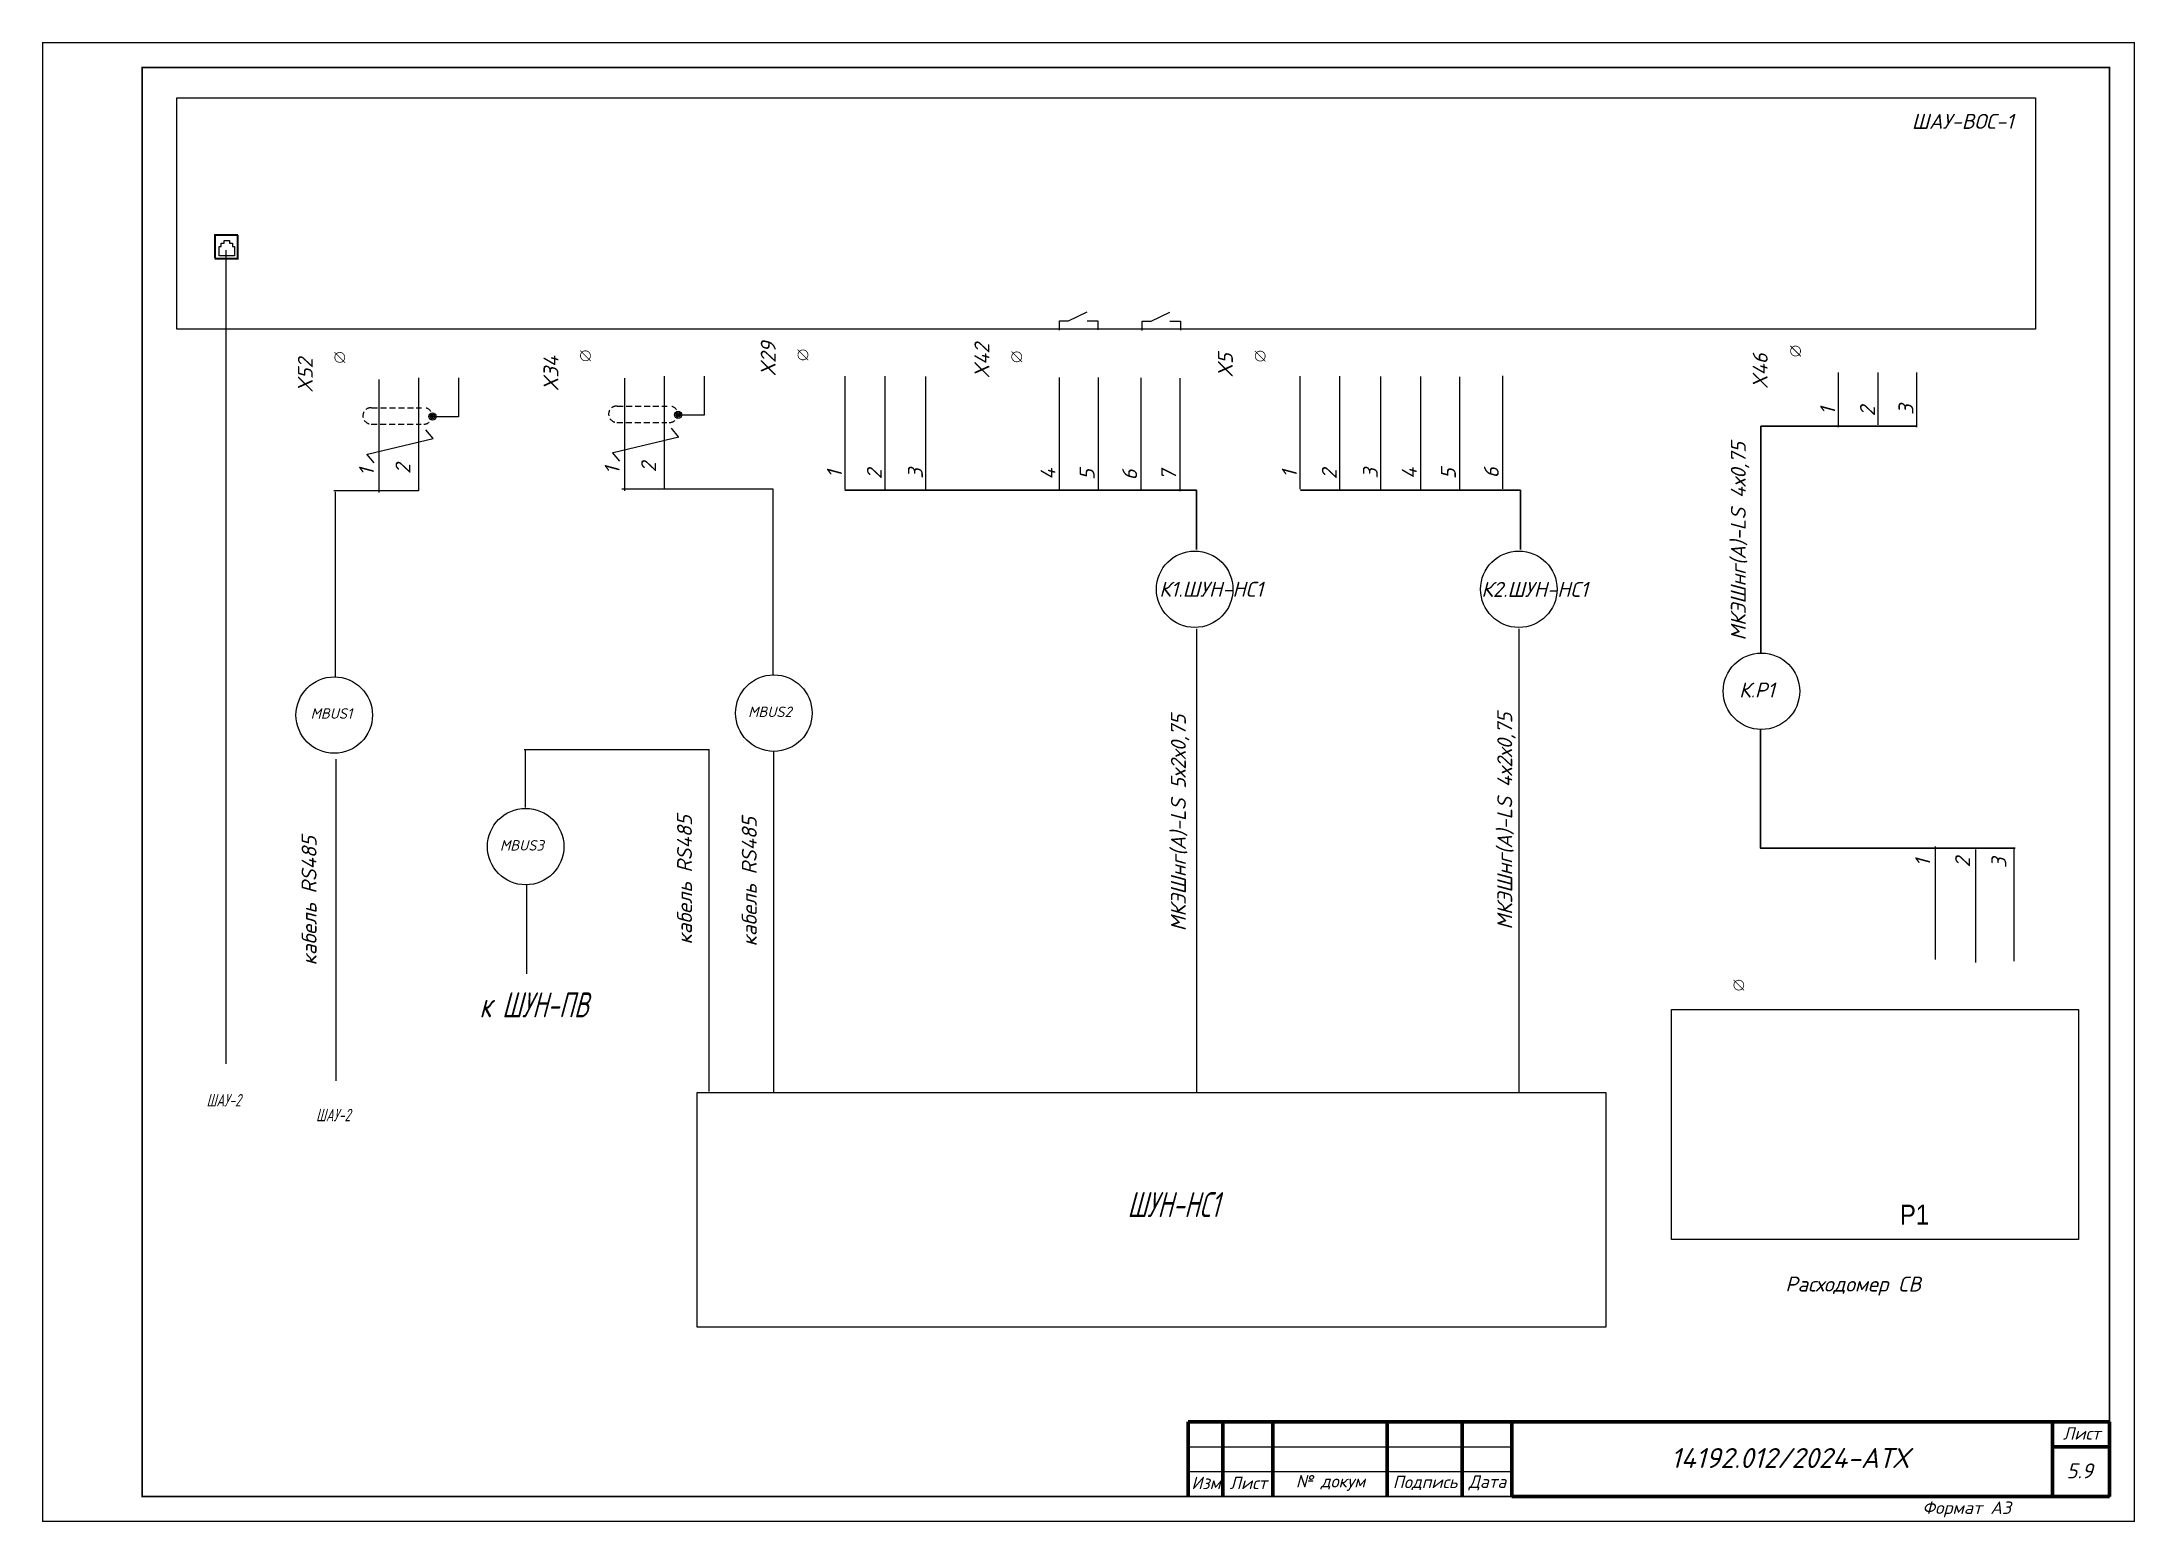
# Model space of a CAD drawing. Header units: millimetres. Extents: x 1463 to 10524, y 7125 to 13164.
# Drawn here: x 6987.4 to 7407.7, y 9588 to 9885.3 of the extents above; entities that cross this region are included whole.
import ezdxf
from ezdxf.enums import TextEntityAlignment as Align

# ---------------------------------------------------------------- set-up
doc = ezdxf.new("R2010")
doc.units = ezdxf.units.MM
doc.header["$LTSCALE"] = 4
doc.set_wipeout_variables(frame=1)
for name, pattern in [('ACAD_ISO02W100', [15, 12, -3]), ('DASHED', [0.75, 0.5, -0.25]), ('SolidLine', [0])]:
    doc.linetypes.add(name, pattern=pattern)
for name, color, linetype in [('G', 5, 'Continuous'), ('RED_2.5mm^2', 1, 'Continuous'), ('SYMS', 7, 'Continuous'), ('Вспомогательная', 1, 'Continuous'), ('Текст', 2, 'Continuous')]:
    doc.layers.add(name, color=color, linetype=linetype)
for name, color, linetype, lineweight in [('SHTAMP', 7, 'SolidLine', 25), ('АК_ЩДУ-CВ_П4_ПОЛНАЯСХ', 141, 'Continuous', 40), ('Основеая', 5, 'Continuous', 60)]:
    doc.layers.add(name, color=color, linetype=linetype, lineweight=lineweight)
doc.styles.add('ISOCPEUR', font='isocpeui.ttf')
doc.styles.add('SC', font='wromrusc.shx', dxfattribs={"width": 0.8, "height": 2.5})
doc.styles.add('Simplex00.10.00', font='simplex.shx')
doc.styles.add('Simplex25.085.15', font='GOST_A.TTF', dxfattribs={"width": 0.85, "oblique": 15, "height": 2.5})
doc.styles.add('ГОСТ', font='isocpeur.ttf', dxfattribs={"oblique": 15})
doc.linetypes.add('Ethernet_LINE', pattern='A,7.5,-4,["Ethernet",Standard,S=2.5,R=0,X=-2.5,Y=-1.25],-18', length=29.5)
doc.linetypes.add('Modbus_LINE', pattern='A,7.5,-4,["Modbus",Standard,S=2.5,R=0,X=-1.5,Y=-1.25],-15', length=26.5)

msp = doc.modelspace()

# ---------------------------------------------------------------- texts
at = {"style": 'Simplex25.085.15', "oblique": 15, "width": 0.85}
for s, height, p in [('к ШУН-ПВ', 5, (7075.24, 9689.41)), ('ШАУ-2', 2.5, (7020.41, 9671.51)), ('ШАУ-2', 2.5, (7042.4, 9668.53)), ('ШУН-НС1', 5, (7205.32, 9649.3))]:
    msp.add_text(s, height=height, dxfattribs=at).set_placement(p)
at = {"linetype": 'Continuous', "style": 'SC', "width": 0.9}
msp.add_text('Р1', height=3.98, dxfattribs=at).set_placement((7360.44, 9647.8))
at = {"layer": 'SHTAMP', "color": 0, "style": 'ISOCPEUR'}
msp.add_text('14192.012/2024-АТХ', height=4, dxfattribs=at).set_placement((7338.28, 9598.9), align=Align.CENTER)
at = {"layer": 'SYMS', "linetype": 'Continuous', "ltscale": 0.2, "style": 'ГОСТ', "oblique": 15}
for s, height, p in [('ШАУ-ВОС-1', 3, (7362.82, 9867.85)), ('К1.ШУН-НС1', 3, (7211.72, 9773.89)), ('К2.ШУН-НС1', 3, (7276.39, 9773.85)), ('К.P1', 3, (7328.14, 9753.64)), ('MBUS1', 2.1, (7041.33, 9749.38)), ('MBUS2', 2.1, (7129.17, 9749.71)), ('MBUS3', 2.1, (7079.35, 9722.9)), ('Расходомер CВ', 3, (7337.41, 9634.33))]:
    msp.add_text(s, height=height, dxfattribs=at).set_placement(p)
for s, p in [('X29', (7134.7, 9818.13)), ('X42', (7177.61, 9817.74)), ('X5', (7226.5, 9817.89)), ('X46', (7333.88, 9815.61)), ('X52', (7041.76, 9814.84)), ('X34', (7091.08, 9815.16)), ('1', (7347.42, 9810.4)), ('2', (7355.42, 9810.11)), ('3', (7363.15, 9810.4)), ('МКЭШнг(А)-LS 4х0,75', (7329.49, 9765.08)), ('1', (7054.05, 9798.16)), ('2', (7061.37, 9798.53)), ('1', (7103.38, 9798.48)), ('2', (7110.7, 9798.86)), ('1', (7148.01, 9797.75)), ('2', (7156.01, 9797.46)), ('3', (7164.26, 9797.56)), ('4', (7190.88, 9797.37)), ('5', (7198.74, 9797.31)), ('6', (7207.28, 9797.25)), ('7', (7215.13, 9797.2)), ('1', (7239.36, 9797.75)), ('2', (7247.36, 9797.47)), ('3', (7255.61, 9797.57)), ('4', (7263.43, 9797.53)), ('5', (7271.28, 9797.48)), ('6', (7279.9, 9797.69)), ('МКЭШнг(А)-LS 4х2х0,75', (7282.59, 9707.03)), ('МКЭШнг(А)-LS 5х2х0,75', (7217.06, 9706.7)), ('кабель RS485 ', (7117.9, 9704.04)), ('кабель RS485 ', (7130.9, 9703.66)), ('кабель RS485 ', (7042.52, 9699.84)), ('1', (7366.51, 9719.69)), ('2', (7374.52, 9719.51)), ('3', (7381.8, 9719.37))]:
    msp.add_text(s, height=3, rotation=90, dxfattribs=at).set_placement(p)
at = {"layer": 'SYMS', "color": 7, "linetype": 'Continuous', "ltscale": 0.2, "style": 'ГОСТ', "oblique": 15}
msp.add_text('5.9', height=3, dxfattribs=at).set_placement((7393.89, 9596.82))
at = {"layer": 'Текст', "color": 7, "char_height": 2.5, "style": 'ГОСТ'}
for s, insert, width, attachment_point in [('{\\fISOCPEUR|b0|i0|c204|p34;Лист}', (7400.69, 9605.84), 11.4585, 6), ('{\\fISOCPEUR|b0|i0|c204|p34;Изм}', (7221.11, 9595.9), 7, 5), ('{\\fISOCPEUR|b0|i0|c204|p34;Лист}', (7229.61, 9595.9), 10, 5), ('{\\fISOCPEUR|b0|i0|c204|p34;№ докум}', (7246.11, 9595.9), 23, 5), ('{\\fISOCPEUR|b0|i0|c204|p34;Подпись}', (7265.11, 9595.9), 15, 5), ('{\\fISOCPEUR|b0|i0|c204|p34;Дата}', (7277.61, 9595.9), 10, 5)]:
    msp.add_mtext(s, dxfattribs=dict(at, insert=insert, width=width, attachment_point=attachment_point))

# ---------------------------------------------------------------- blocks, each defined once
blk = doc.blocks.new('Клеммное соединение')
at = {"linetype": 'Continuous'}
blk.add_wipeout([(0, -1), (-0.44, -0.9), (-0.6, -0.8), (-0.71, -0.7), (-0.8, -0.6), (-0.87, -0.5), (-0.92, -0.4), (-0.95, -0.3), (-0.98, -0.2), (-0.99, -0.1), (-0.99, 0), (-0.99, 0.1), (-0.98, 0.2), (-0.95, 0.3), (-0.92, 0.4), (-0.87, 0.5), (-0.8, 0.6), (-0.71, 0.7), (-0.6, 0.8), (-0.44, 0.9), (0, 1), (0.44, 0.9), (0.6, 0.8), (0.71, 0.7), (0.8, 0.6), (0.87, 0.5), (0.92, 0.4), (0.95, 0.3), (0.98, 0.2), (0.99, 0.1), (1, 0), (0.99, -0.1), (0.98, -0.2), (0.95, -0.3), (0.92, -0.4), (0.87, -0.5), (0.8, -0.6), (0.71, -0.7), (0.6, -0.8), (0.44, -0.9)], dxfattribs=at)
at = {"color": 0, "linetype": 'Continuous', "lineweight": -2, "const_width": 0.15}
blk.add_lwpolyline([(-1.06, -1.06), (1.06, 1.06)], dxfattribs=at)
blk.add_lwpolyline([(-1, 0, 1), (1, 0, 1)], format="xyb", close=True, dxfattribs=at)
blk = doc.blocks.new('WDDOT')
for radius in [0.72, 0.449, 0.223]:
    blk.add_circle((0, 0), radius)
blk = doc.blocks.new('Формат А3')
at = {"color": 0, "linetype": 'Continuous', "const_width": 0.3}
for points in [[(-420, 297), (0, 297), (0, 0), (-420, 0)], [(-400, 5), (-400, 292), (-5, 292), (-5, 5)]]:
    blk.add_lwpolyline(points, close=True, dxfattribs=at)
at = {"color": 0, "linetype": 'Continuous', "style": 'Simplex00.10.00', "oblique": 15}
blk.add_text('Формат А3', height=2.5, dxfattribs=at).set_placement((-33.67, 2.75), align=Align.MIDDLE_CENTER)

# ---------------------------------------------------------------- linework, layer by layer
at = {"ltscale": 0.2}
for p, q in [((7022.94, 9842.36), (7022.94, 9844.25)), ((7022.94, 9844.25), (7023.34, 9844.25)), ((7023.34, 9844.25), (7023.34, 9844.86)), ((7023.34, 9844.86), (7023.94, 9844.86)), ((7023.94, 9844.86), (7023.94, 9845.45)), ((7023.94, 9845.45), (7025.02, 9845.45)), ((7023.97, 9845.45), (7025.01, 9845.45)), ((7025.01, 9845.45), (7025.01, 9844.87)), ((7025.01, 9844.87), (7025.61, 9844.87)), ((7025.61, 9844.87), (7025.61, 9844.25)), ((7025.61, 9844.25), (7026.01, 9844.25)), ((7026.01, 9844.25), (7026.01, 9842.36)), ((7026.01, 9842.36), (7022.94, 9842.36))]:
    msp.add_line(p, q, dxfattribs=at)
at = {"linetype": 'DASHED', "ltscale": 0.6}
for p, q in [((7053.55, 9811.85), (7063.61, 9811.85)), ((7102.87, 9812.17), (7112.94, 9812.17)), ((7053.49, 9808.56), (7063.55, 9808.56)), ((7102.82, 9808.88), (7112.87, 9808.88))]:
    msp.add_line(p, q, dxfattribs=at)
at = {"linetype": 'ACAD_ISO02W100'}
for p, q in [((7065.74, 9810.06), (7071.02, 9810.06)), ((7115.06, 9810.38), (7120.35, 9810.38))]:
    msp.add_line(p, q, dxfattribs=at)
at = {"ltscale": 0.6}
for p, q in [((7052.75, 9802.51), (7065.91, 9805.69)), ((7065.9, 9805.69), (7064.44, 9807.41)), ((7102.07, 9802.83), (7115.24, 9806.01)), ((7115.22, 9806.01), (7113.76, 9807.74)), ((7054.08, 9800.78), (7052.62, 9802.51)), ((7103.4, 9801.11), (7101.94, 9802.83))]:
    msp.add_line(p, q, dxfattribs=at)
at = {"color": 7, "ltscale": 0.2}
msp.add_lwpolyline([(7014.45, 9874.08), (7387.64, 9874.08), (7387.64, 9827.62), (7014.45, 9827.62)], close=True, dxfattribs=at)
at = {"color": 0, "ltscale": 1.2}
msp.add_lwpolyline([(7314.6, 9691.01), (7396.27, 9691.01), (7396.27, 9644.78), (7314.6, 9644.78)], close=True, dxfattribs=at)
at = {"ltscale": 0.6}
msp.add_lwpolyline([(7118.94, 9674.31), (7301.36, 9674.31), (7301.36, 9627.16), (7118.94, 9627.16)], close=True, dxfattribs=at)
at = {"linetype": 'DASHED', "ltscale": 0.6}
for centre, start, end in [((7053.47, 9810.21), 87.3959, 270), ((7064.1, 9810.19), 267.3959, 90), ((7102.8, 9810.54), 87.3959, 270), ((7113.42, 9810.52), 267.3959, 90)]:
    msp.add_arc(centre, 1.64, start, end, dxfattribs=at)
at = {"layer": 'G', "color": 0, "ltscale": 0.2}
for p, q in [((7193.51, 9829.29), (7197.26, 9831.09)), ((7210.11, 9829.21), (7213.86, 9831.01)), ((7191.7, 9827.43), (7191.7, 9829.29)), ((7191.7, 9829.29), (7193.51, 9829.29)), ((7197.26, 9829.29), (7199.41, 9829.29)), ((7199.41, 9829.29), (7199.41, 9827.49)), ((7208.3, 9827.35), (7208.3, 9829.21)), ((7208.3, 9829.21), (7210.11, 9829.21)), ((7213.86, 9829.21), (7216.01, 9829.21)), ((7216.01, 9829.21), (7216.01, 9827.41))]:
    msp.add_line(p, q, dxfattribs=at)
at = {"layer": 'G', "color": 3, "ltscale": 0.2}
msp.add_line((7062.99, 9795.16), (7045.97, 9795.16), dxfattribs=at)
at = {"layer": 'G', "color": 0}
for points in [[(7219.19, 9767.43), (7219.19, 9674.3)], [(7283.9, 9767.44), (7283.9, 9674.31)]]:
    msp.add_lwpolyline(points, dxfattribs=at)
at = {"layer": 'RED_2.5mm^2', "color": 5, "linetype": 'Ethernet_LINE', "ltscale": 0.2}
msp.add_line((7024.39, 9680.09), (7024.39, 9843.46), dxfattribs=at)
at = {"layer": 'RED_2.5mm^2', "color": 6, "linetype": 'Modbus_LINE', "ltscale": 0.2}
for p, q in [((7046.29, 9757.79), (7046.29, 9794.93)), ((7134.22, 9795.48), (7103.81, 9795.48)), ((7134.22, 9758.19), (7134.22, 9795.48)), ((7084.19, 9743.22), (7121.33, 9743.22)), ((7084.49, 9731.57), (7084.49, 9743.22)), ((7121.33, 9674.54), (7121.33, 9743.22)), ((7134.33, 9674.16), (7134.33, 9742.83)), ((7046.47, 9676.68), (7046.47, 9741.25))]:
    msp.add_line(p, q, dxfattribs=at)
msp.add_lwpolyline([(7084.64, 9716.03), (7084.64, 9698.13)], dxfattribs=at)
at = {"layer": 'SYMS', "linetype": 'Continuous', "ltscale": 0.2}
for p, q in [((7280.63, 9818.26), (7280.63, 9795.58)), ((7348.02, 9818.92), (7348.02, 9807.95)), ((7356.01, 9818.9), (7356.01, 9808.43)), ((7363.75, 9818.93), (7363.75, 9807.96)), ((7054.99, 9817.49), (7054.99, 9794.8)), ((7062.99, 9817.84), (7062.99, 9795.16)), ((7071.03, 9817.85), (7071.03, 9810.01)), ((7104.32, 9817.81), (7104.32, 9795.13)), ((7112.31, 9818.16), (7112.31, 9795.48)), ((7120.36, 9818.18), (7120.36, 9810.33)), ((7148.61, 9818.2), (7148.61, 9795.51)), ((7156.59, 9818.18), (7156.59, 9795.5)), ((7164.78, 9818.1), (7164.78, 9795.42)), ((7191.62, 9817.94), (7191.62, 9795.25)), ((7199.47, 9817.88), (7199.47, 9795.2)), ((7208.01, 9817.83), (7208.01, 9795.14)), ((7215.87, 9817.77), (7215.87, 9795.08)), ((7239.96, 9818.2), (7239.96, 9795.51)), ((7247.94, 9818.18), (7247.94, 9795.5)), ((7256.13, 9818.1), (7256.13, 9795.42)), ((7264.16, 9818.1), (7264.16, 9795.42)), ((7272.02, 9818.05), (7272.02, 9795.36)), ((7367.5, 9723.72), (7367.5, 9701.04)), ((7375.6, 9723.12), (7375.6, 9700.43)), ((7383.29, 9723.4), (7383.29, 9700.72))]:
    msp.add_line(p, q, dxfattribs=at)
at = {"layer": 'SYMS', "linetype": 'Continuous', "lineweight": 30, "ltscale": 0.2}
for points in [[(7363.87, 9808.11), (7332.53, 9808.11), (7332.53, 9762.57)], [(7148.61, 9795.25), (7219.17, 9795.25), (7219.17, 9783.37)], [(7240.07, 9795.25), (7284.25, 9795.25), (7284.25, 9783.37)], [(7383.6, 9723.41), (7332.44, 9723.41), (7332.44, 9747.21)]]:
    msp.add_lwpolyline(points, dxfattribs=at)
at = {"layer": 'SYMS', "linetype": 'Continuous', "ltscale": 0.2}
for centre in [(7218.84, 9775.38), (7283.92, 9775.38), (7332.63, 9754.89)]:
    msp.add_circle(centre, 7.68, dxfattribs=at)
at = {"layer": 'SYMS', "color": 7, "linetype": 'Continuous', "ltscale": 0.2}
for centre in [(7046.07, 9750.11), (7134.33, 9750.51), (7084.51, 9723.7)]:
    msp.add_circle(centre, 7.68, dxfattribs=at)
at = {"layer": 'АК_ЩДУ-CВ_П4_ПОЛНАЯСХ', "color": 7, "const_width": 0.4}
for points in [[(7026.77, 9846.54), (7022.01, 9846.54)], [(7022.13, 9846.65), (7022.13, 9846.65), (7022.13, 9841.87)], [(7026.66, 9846.54), (7026.66, 9846.54), (7026.66, 9841.75)], [(7026.66, 9846.54), (7026.66, 9846.54), (7026.66, 9841.75)], [(7026.86, 9841.75), (7022.08, 9841.75)]]:
    msp.add_lwpolyline(points, dxfattribs=at)
at = {"layer": 'Вспомогательная', "color": 7}
for p, q in [((7217.51, 9603.17), (7282.51, 9603.17)), ((7217.51, 9598.17), (7282.51, 9598.17)), ((7217.51, 9593.17), (7282.51, 9593.17))]:
    msp.add_line(p, q, dxfattribs=at)
at = {"layer": 'Основеая', "color": 7}
for p, q in [((7217.51, 9608.17), (7217.51, 9593.17)), ((7402.51, 9608.17), (7217.51, 9608.17)), ((7224.51, 9608.17), (7224.51, 9593.17)), ((7234.51, 9608.17), (7234.51, 9593.17)), ((7257.51, 9608.17), (7257.51, 9593.17)), ((7272.51, 9608.17), (7272.51, 9593.17)), ((7282.51, 9608.17), (7282.51, 9593.17)), ((7391.08, 9608.17), (7391.08, 9593.17)), ((7402.51, 9608.17), (7402.51, 9593.17)), ((7391.08, 9603.17), (7402.51, 9603.17)), ((7402.51, 9593.17), (7282.51, 9593.17))]:
    msp.add_line(p, q, dxfattribs=at)

# ---------------------------------------------------------------- block references
at = {"rotation": 90}
msp.add_blockref('Клеммное соединение', (7096.51, 9822.27), dxfattribs=at)
at = {"layer": 'SYMS', "ltscale": 0.2}
for p in [(7065.8, 9810.07), (7115.12, 9810.4)]:
    msp.add_blockref('WDDOT', p, dxfattribs=at)

msp.set_redraw_order([(e.dxf.handle, doc.entitydb.next_handle()) for e in msp.query("TEXT MTEXT ATTDEF DIMENSION ARC_DIMENSION")])  # texts and dimensions are drawn at this point

# ---------------------------------------------------------------- next in the draw order: block references
msp.add_blockref('Формат А3', (7407.51, 9588.17))

# ---------------------------------------------------------------- next in the draw order: block references
at = {"rotation": 90}
for p in [(7047.18, 9821.95), (7140.18, 9822.45), (7183.1, 9822.06), (7231.99, 9822.21), (7339.48, 9823.22), (7328.09, 9695.87)]:
    msp.add_blockref('Клеммное соединение', p, dxfattribs=at)

doc.saveas('drawing.dxf')
